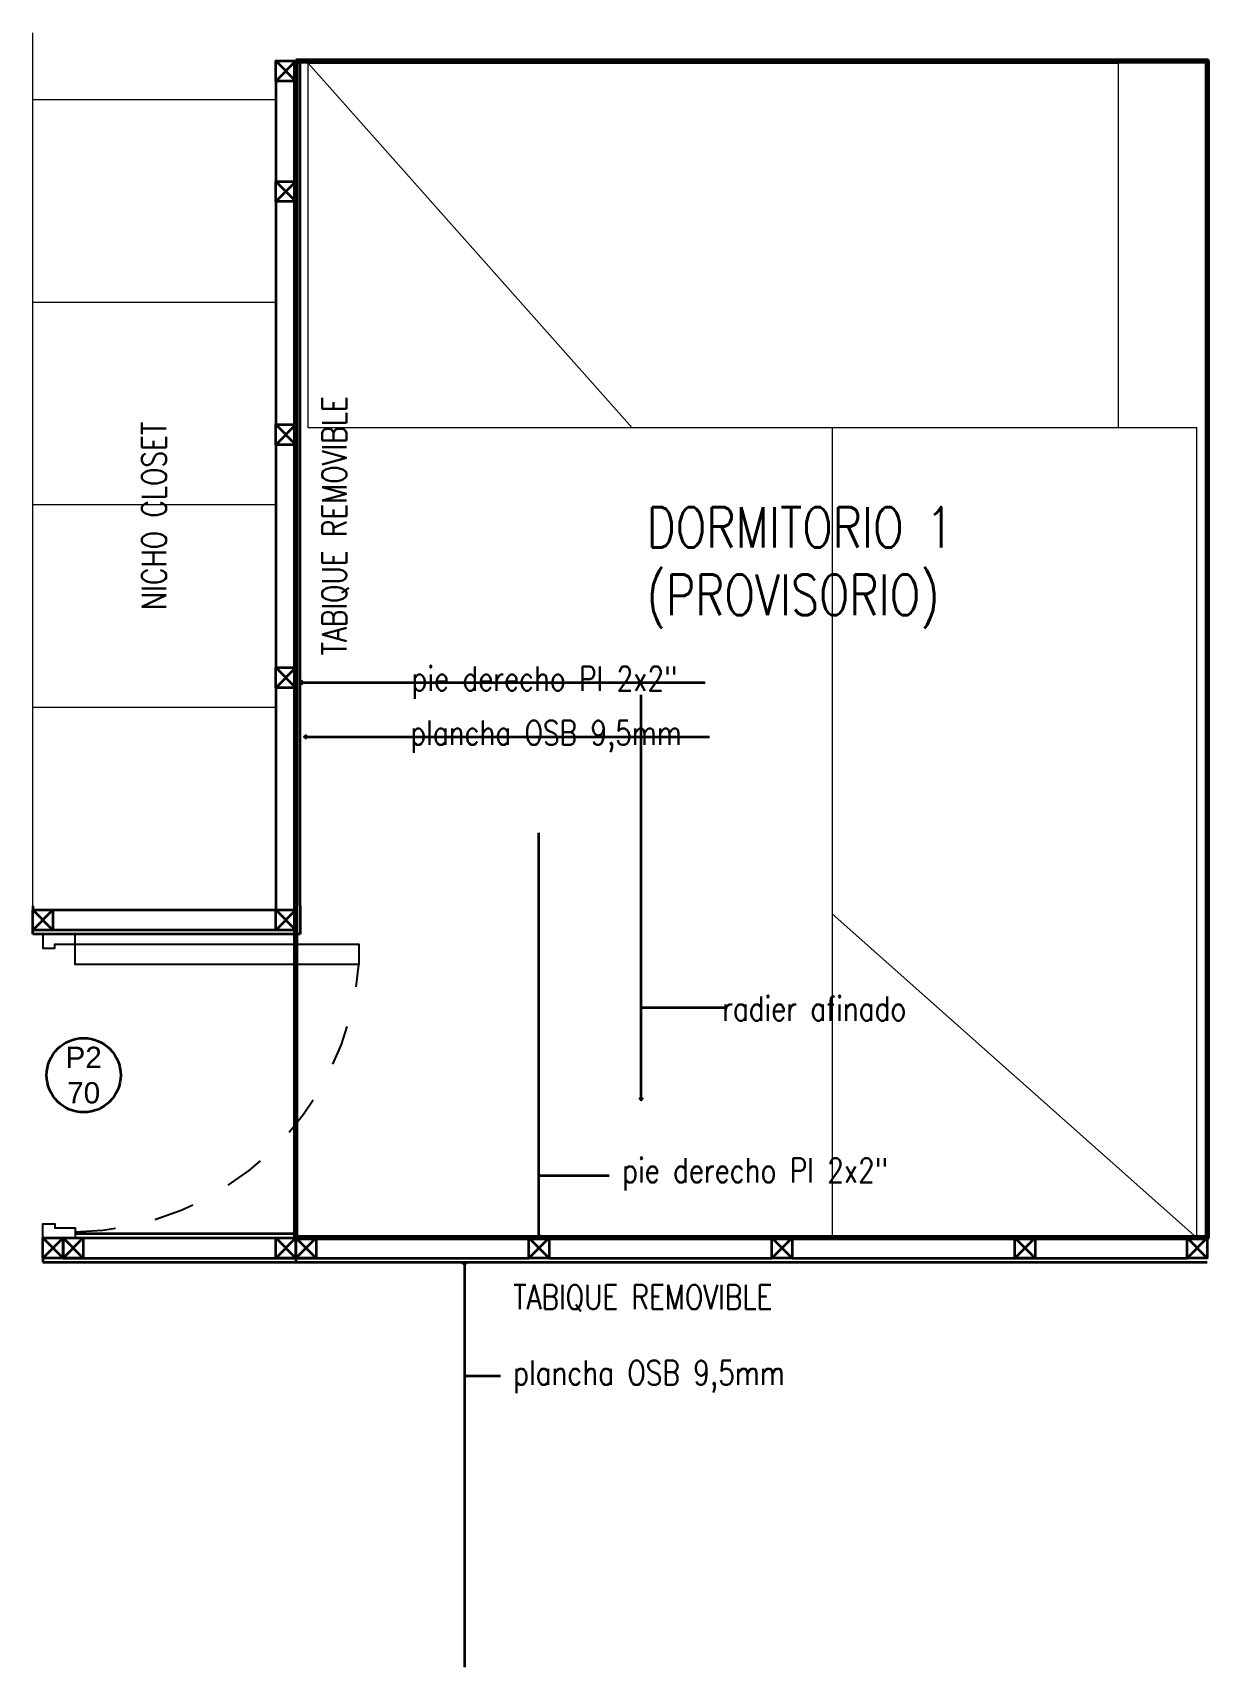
# Model space of a CAD drawing. Header units: metres. Extents: x 45 to 666, y -23 to 325.
# Drawn here: x 143.408 to 146.308, y 66.212 to 70.247 of the extents above; entities that cross this region are included whole.
import ezdxf

# ---------------------------------------------------------------- set-up
doc = ezdxf.new("R2010")
doc.units = ezdxf.units.M
doc.header["$LTSCALE"] = 5
doc.header["$MEASUREMENT"] = 0
doc.linetypes.add('HIDDEN', pattern=[0.375, 0.25, -0.125])
doc.layers.get('0').update_dxf_attribs({"color": 30})
for name, color, linetype, lineweight in [('A-ANNO-NOTE', 7, 'Continuous', 35), ('A-ANNO-TEXT', 3, 'Continuous', 18), ('A-DOOR-FULL', 4, 'Continuous', 25), ('A-FLOR-FTPT', 6, 'Continuous', 70), ('A-FLOR-LEVL', 7, 'Continuous', 35), ('A-FURN', 8, 'Continuous', 18), ('A-WALL-FULL-EXTR', 7, 'Continuous', 35)]:
    doc.layers.add(name, color=color, linetype=linetype, lineweight=lineweight)
doc.styles.add('E-ARIAL', font='arial.ttf')
doc.styles.add('E-ROMANS', font='romans.shx', dxfattribs={"width": 0.8})
doc.dimstyles.new('E-0005_TICK_12', dxfattribs={"dimscale": 0.001, "dimtxt": 6, "dimasz": 6, "dimexe": 3, "dimexo": 2, "dimgap": 3, "dimtad": 0, "dimdec": 0, "dimlfac": 1000, "dimzin": 0, "dimdsep": 46, "dimtxsty": 'E-ROMANS', "dimblk": 'OBLIQUE', "dimcen": 3, "dimclrd": 256, "dimclre": 256, "dimclrt": 256, "dimadec": 0, "dimazin": 0, "dimtfac": 1, "dimtdec": 0, "dimtmove": 1, "dimatfit": 3, "dimldrblk": 'OPEN90', "dimfxl": 1, "dimtfill": 1, "dimtolj": 1, "dimtzin": 0, "dimlwd": -1, "dimarcsym": 0})

msp = doc.modelspace()

# ---------------------------------------------------------------- texts
at = {"layer": 'A-ANNO-NOTE', "char_height": 0.06, "attachment_point": 4, "rotation": 90, "style": 'E-ROMANS'}
for s, insert in [('TABIQUE REMOVIBLE', (144.1553, 68.7098)), ('NICHO CLOSET', (143.7077, 68.8215))]:
    msp.add_mtext(s, dxfattribs=dict(at, insert=insert))
at = {"layer": 'A-ANNO-NOTE', "char_height": 0.06, "attachment_point": 4, "style": 'E-ROMANS'}
for s, insert in [('pie derecho PI 2x2"', (144.3433, 68.6423)), ('plancha OSB 9,5mm', (144.3404, 68.5089)), ('radier afinado', (145.11, 67.838)), ('pie derecho PI 2x2"', (144.8636, 67.4284)), ('TABIQUE REMOVIBLE', (144.5946, 67.1229)), ('plancha OSB 9,5mm', (144.5946, 66.9288))]:
    msp.add_mtext(s, dxfattribs=dict(at, insert=insert))
at = {"layer": 'A-ANNO-NOTE', "ltscale": 0.5, "insert": (143.5338, 67.6734), "char_height": 0.0525, "attachment_point": 5, "style": 'E-ARIAL'}
msp.add_mtext('P2\\P70', dxfattribs=at)
at = {"layer": 'A-ANNO-TEXT', "insert": (144.9238, 69.0758), "char_height": 0.1, "attachment_point": 1, "style": 'E-ROMANS'}
msp.add_mtext('DORMITORIO 1\\P(PROVISORIO)', dxfattribs=at)

# ---------------------------------------------------------------- blocks, each defined once
blk = doc.blocks.new('_Oblique')
at = {"color": 0, "linetype": 'ByBlock', "lineweight": -2}
blk.add_line((-0.5, -0.5), (0.5, 0.5), dxfattribs=at)

# ---------------------------------------------------------------- linework, layer by layer
at = {"layer": 'A-ANNO-NOTE', "ltscale": 0.5}
msp.add_circle((143.5338, 67.6734), 0.0915, dxfattribs=at)
at = {"layer": 'A-DOOR-FULL'}
for points in [[(143.513, 68.0218), (143.433, 68.0218), (143.433, 67.9868), (143.463, 67.9868), (143.463, 67.9968), (143.513, 67.9968), (143.513, 68.0218)], [(143.513, 67.9968), (144.213, 67.9968), (144.213, 67.9468), (143.513, 67.9468), (143.513, 67.9968)], [(143.513, 67.2718), (143.433, 67.2718), (143.433, 67.3068), (143.463, 67.3068), (143.463, 67.2968), (143.513, 67.2968), (143.513, 67.2718)]]:
    msp.add_lwpolyline(points, dxfattribs=at)
at = {"layer": 'A-DOOR-FULL', "linetype": 'HIDDEN', "ltscale": 0.05}
msp.add_arc((143.5028, 67.9988), 0.7121, 270.8201, 355.8106, dxfattribs=at)
at = {"layer": 'A-FLOR-FTPT'}
msp.add_lwpolyline([(144.058, 70.177), (146.308, 70.177), (146.308, 67.2718), (144.058, 67.2718)], close=True, dxfattribs=at)
at = {"layer": 'A-FLOR-LEVL'}
for points in [[(144.008, 70.177), (144.058, 70.127)], [(144.008, 70.127), (144.058, 70.177)], [(144.008, 70.127), (144.008, 69.8798)], [(144.058, 70.127), (144.058, 69.8798)], [(144.008, 69.8798), (144.058, 69.8298)], [(144.008, 69.8298), (144.058, 69.8798)], [(144.008, 69.8298), (144.008, 69.2798)], [(144.058, 69.8298), (144.058, 69.2798)], [(144.008, 69.2798), (144.058, 69.2298)], [(144.008, 69.2298), (144.058, 69.2798)], [(144.008, 69.2298), (144.008, 68.6798)], [(144.058, 69.2298), (144.058, 68.6798)], [(144.008, 68.6798), (144.058, 68.6298)], [(144.008, 68.6298), (144.058, 68.6798)], [(144.008, 68.6298), (144.008, 68.0818)], [(144.058, 68.6298), (144.058, 68.0818)], [(143.408, 68.0818), (143.458, 68.0318)], [(143.408, 68.0318), (143.458, 68.0818)], [(143.458, 68.0818), (144.008, 68.0818)], [(144.008, 68.0818), (144.058, 68.0318)], [(144.008, 68.0318), (144.058, 68.0818)], [(144.008, 68.0318), (143.458, 68.0318)], [(143.433, 67.2718), (143.483, 67.2218)], [(143.433, 67.2218), (143.483, 67.2718)], [(143.443, 67.2718), (144.633, 67.2718)], [(143.483, 67.2718), (143.533, 67.2218)], [(143.483, 67.2218), (143.533, 67.2718)], [(144.008, 67.2718), (144.058, 67.2218)], [(144.008, 67.2218), (144.058, 67.2718)], [(144.058, 67.2718), (144.108, 67.2218)], [(144.058, 67.2218), (144.108, 67.2718)], [(144.633, 67.2718), (144.683, 67.2218)], [(144.633, 67.2218), (144.683, 67.2718)], [(144.683, 67.2718), (145.233, 67.2718)], [(145.233, 67.2718), (145.283, 67.2218)], [(145.233, 67.2218), (145.283, 67.2718)], [(145.283, 67.2718), (146.258, 67.2718)], [(145.833, 67.2718), (145.883, 67.2218)], [(145.833, 67.2218), (145.883, 67.2718)], [(146.258, 67.2718), (146.308, 67.2218)], [(146.258, 67.2218), (146.308, 67.2718)], [(143.483, 67.2218), (144.633, 67.2218)], [(144.683, 67.2218), (145.233, 67.2218)], [(145.283, 67.2218), (146.258, 67.2218)]]:
    msp.add_lwpolyline(points, dxfattribs=at)
at = {"layer": 'A-FURN'}
for points in [[(143.408, 68.0918), (143.408, 70.2468)], [(144.088, 70.1718), (146.088, 70.1718), (146.088, 69.2718), (144.088, 69.2718), (144.088, 70.1718), (144.088, 70.1718), (144.888, 69.2718)], [(143.408, 70.0818), (144.008, 70.0818)], [(143.408, 69.5818), (144.008, 69.5818)], [(146.2822, 67.2718), (146.2822, 69.2718), (145.3822, 69.2718), (145.3822, 67.2718), (146.2822, 67.2718), (146.2822, 67.2718), (145.3822, 68.0718)], [(143.408, 69.0818), (144.008, 69.0818)], [(143.408, 68.5818), (144.008, 68.5818)]]:
    msp.add_lwpolyline(points, dxfattribs=at)
at = {"layer": 'A-WALL-FULL-EXTR'}
for p, q in [((144.058, 67.2818), (143.513, 67.2818)), ((144.058, 67.2718), (144.058, 67.2818)), ((143.433, 67.2218), (143.433, 67.2118))]:
    msp.add_line(p, q, dxfattribs=at)
for points in [[(144.008, 70.127), (144.008, 70.177), (144.058, 70.177), (144.058, 70.127), (144.008, 70.127)], [(144.068, 68.0918), (144.068, 70.177)], [(144.008, 69.8298), (144.008, 69.8798), (144.058, 69.8798), (144.058, 69.8298), (144.008, 69.8298)], [(144.008, 69.2298), (144.008, 69.2798), (144.058, 69.2798), (144.058, 69.2298), (144.008, 69.2298)], [(144.008, 68.6298), (144.008, 68.6798), (144.058, 68.6798), (144.058, 68.6298), (144.008, 68.6298)], [(143.408, 68.0918), (143.408, 68.0818)], [(143.408, 68.0318), (143.408, 68.0818), (143.458, 68.0818), (143.458, 68.0318), (143.408, 68.0318)], [(144.008, 68.0318), (144.008, 68.0818), (144.058, 68.0818), (144.058, 68.0318), (144.008, 68.0318)], [(144.068, 68.0918), (144.068, 68.0218)], [(143.408, 68.0218), (143.408, 68.0318)], [(144.068, 68.0218), (143.408, 68.0218)], [(143.433, 67.2218), (143.433, 67.2718), (143.483, 67.2718), (143.483, 67.2218), (143.433, 67.2218)], [(143.483, 67.2218), (143.483, 67.2718), (143.533, 67.2718), (143.533, 67.2218), (143.483, 67.2218)], [(144.008, 67.2218), (144.008, 67.2718), (144.058, 67.2718), (144.058, 67.2218), (144.008, 67.2218)], [(144.058, 67.2218), (144.058, 67.2718), (144.108, 67.2718), (144.108, 67.2218), (144.058, 67.2218)], [(144.633, 67.2218), (144.633, 67.2718), (144.683, 67.2718), (144.683, 67.2218), (144.633, 67.2218)], [(145.233, 67.2218), (145.233, 67.2718), (145.283, 67.2718), (145.283, 67.2218), (145.233, 67.2218)], [(145.833, 67.2218), (145.833, 67.2718), (145.883, 67.2718), (145.883, 67.2218), (145.833, 67.2218)], [(146.258, 67.2218), (146.258, 67.2718), (146.308, 67.2718), (146.308, 67.2218), (146.258, 67.2218)], [(143.433, 67.2118), (146.308, 67.2118)], [(144.058, 67.2218), (144.058, 67.2118)]]:
    msp.add_lwpolyline(points, dxfattribs=at)

msp.set_redraw_order([(e.dxf.handle, doc.entitydb.next_handle()) for e in msp.query("TEXT MTEXT ATTDEF DIMENSION ARC_DIMENSION")])  # texts and dimensions are drawn at this point

# ---------------------------------------------------------------- leaders
at = {"layer": 'A-ANNO-NOTE'}
for points in [[(144.0686, 68.6425), (144.3281, 68.6425), (144.3281, 68.6446)], [(144.0786, 68.5085), (144.3281, 68.5085)]]:
    msp.add_leader(points, dimstyle='E-0005_TICK_12', override={"dimtad": 0, "dimldrblk": 'Open90'}, dxfattribs=at)
at = {"layer": 'A-ANNO-NOTE', "annotation_type": 0, "has_hookline": 1, "hookline_direction": 0}
for points in [[(144.9103, 67.6122), (144.9103, 67.8404), (145.118, 67.8404)], [(144.658, 67.2718), (144.658, 67.426), (144.8316, 67.426)], [(144.4739, 67.2118), (144.4739, 66.9312), (144.5626, 66.9312)]]:
    msp.add_leader(points, dimstyle='E-0005_TICK_12', override={"dimtad": 0, "dimldrblk": 'Open90'}, dxfattribs=at)

doc.saveas('drawing.dxf')
